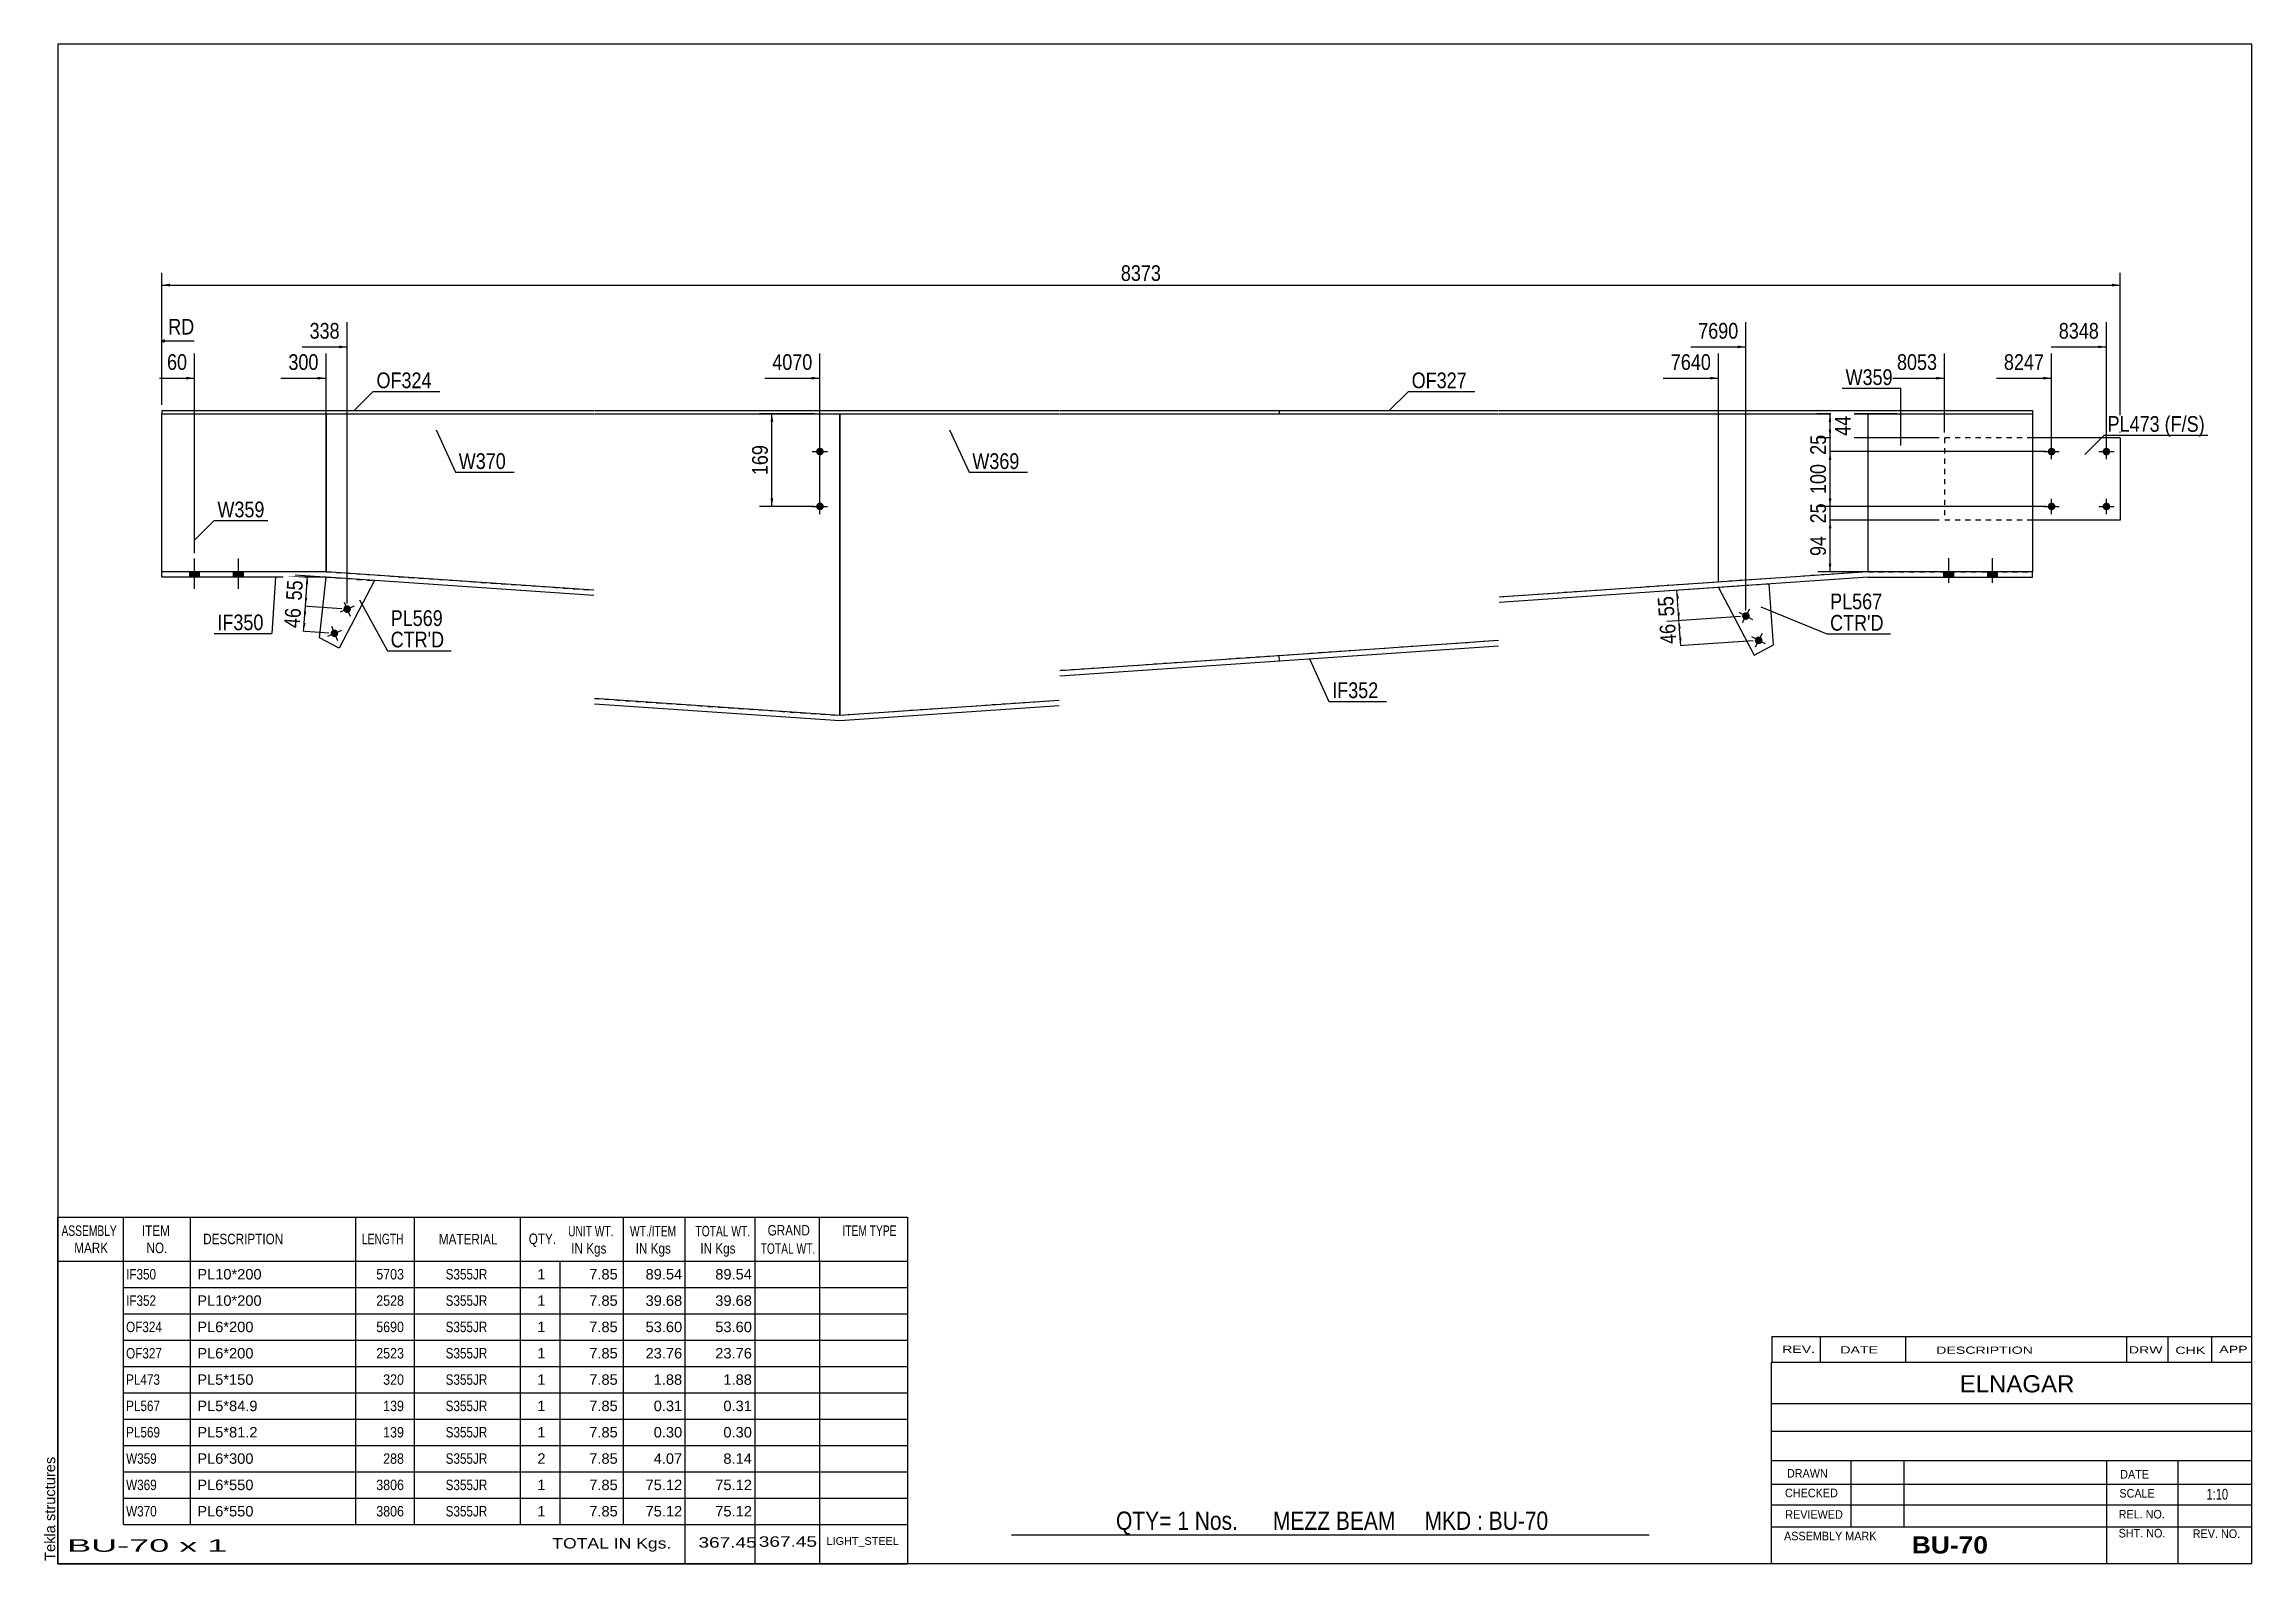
# Model space of a CAD drawing. Header units: millimetres. Extents: x -21 to 381, y -195 to 82.
import ezdxf

# ---------------------------------------------------------------- set-up
doc = ezdxf.new("R2010")
doc.units = ezdxf.units.MM
doc.linetypes.add('DXK_LINE_DOT1', pattern=[1.8814, 0.9407, -0.9407])
doc.styles.add('Arial', font='ARIAL.TTF', dxfattribs={"height": 0.2})
doc.styles.add('Arial Bold', font='ARIALBD.TTF', dxfattribs={"height": 0.2})
doc.styles.add('Arial Narrow', font='ARIALN.TTF', dxfattribs={"height": 0.2})

# ---------------------------------------------------------------- blocks, each defined once
blk = doc.blocks.new('Unknown-629103080-1211')
at = {"color": 5, "linetype": 'Continuous'}
for p, q in [((381.08, 81.78), (-18.92, 81.78)), ((-18.92, 81.78), (-18.92, -195.22)), ((381.08, -195.22), (381.08, 81.78)), ((-18.92, -195.22), (381.08, -195.22))]:
    blk.add_line(p, q, dxfattribs=at)
at = {"color": 174, "linetype": 'Continuous', "style": 'Arial'}
blk.add_text('Tekla structures', height=1.9102, rotation=90, dxfattribs=at).set_placement((-19.42, -194.72))
blk = doc.blocks.new('Part-629103080-1279 - 1232')
at = {"color": 2, "linetype": 'Continuous'}
for p, q in [((0, 15), (0, 14.4)), ((0, 15), (78.81, 15)), ((0, 14.4), (78.81, 14.4)), ((78.91, 15), (163.64, 15)), ((78.91, 14.4), (163.64, 14.4)), ((163.74, 15), (203.74, 15)), ((163.74, 14.4), (203.74, 14.4)), ((203.74, 15), (203.74, 14.4))]:
    blk.add_line(p, q, dxfattribs=at)
blk = doc.blocks.new('Part-629103080-1257 - 1232')
at = {"color": 7, "linetype": 'DXK_LINE_DOT1'}
for p, q in [((325.07, 10), (325.07, -5)), ((341.07, 10), (325.07, 10)), ((341.07, -5), (325.07, -5))]:
    blk.add_line(p, q, dxfattribs=at)
at = {"color": 2, "linetype": 'Continuous'}
for p, q in [((357.07, 10), (341.07, 10)), ((357.07, 10), (357.07, -5)), ((357.07, -5), (341.07, -5))]:
    blk.add_line(p, q, dxfattribs=at)
blk = doc.blocks.new('Bolt-629103080-1429 - 1232')
at = {"linetype": 'Continuous'}
for points in [[(119.31, 7.51, -1), (120.71, 7.51, -1)], [(119.31, -2.49, -1), (120.71, -2.49, -1)]]:
    blk.add_hatch(color=3, dxfattribs=at).paths.add_polyline_path(points)
at = {"color": 3, "linetype": 'Continuous'}
for p, q in [((120.01, 6.11), (120.01, 8.91)), ((118.61, 7.51), (121.41, 7.51)), ((118.61, -2.49), (121.41, -2.49)), ((120.01, -3.89), (120.01, -1.09))]:
    blk.add_line(p, q, dxfattribs=at)
blk = doc.blocks.new('Part-629103080-1301 - 1232')
at = {"color": 2, "linetype": 'Continuous'}
for p, q in [((203.74, 15), (203.74, 14.4)), ((203.74, 15), (243.74, 15)), ((203.74, 14.4), (243.74, 14.4)), ((243.84, 15), (341.07, 15)), ((243.84, 14.4), (341.07, 14.4)), ((341.07, 15), (341.07, 14.4))]:
    blk.add_line(p, q, dxfattribs=at)
blk = doc.blocks.new('Bolt-629103080-1762 - 1232')
at = {"linetype": 'Continuous'}
blk.add_hatch(color=3, dxfattribs=at).paths.add_polyline_path([(34.46, -20.94, -1), (33.17, -21.49, -1)])
at = {"color": 3, "linetype": 'Continuous'}
for p, q in [((33.27, -19.92), (34.37, -22.5)), ((35.1, -20.66), (32.53, -21.76))]:
    blk.add_line(p, q, dxfattribs=at)
blk = doc.blocks.new('Part-629103080-1323 - 1232')
at = {"color": 2, "linetype": 'Continuous'}
for p, q in [((30, -14.4), (30, 14.4)), ((123.64, 14.4), (123.64, -40.6))]:
    blk.add_line(p, q, dxfattribs=at)
at = {"color": 7, "linetype": 'DXK_LINE_DOT1'}
for p, q in [((30, 14.4), (78.81, 14.4)), ((78.91, 14.4), (123.64, 14.4)), ((30, -14.4), (78.81, -17.76)), ((78.91, -37.52), (123.64, -40.6))]:
    blk.add_line(p, q, dxfattribs=at)
blk = doc.blocks.new('Part-629103080-1345 - 1232')
at = {"color": 2, "linetype": 'Continuous'}
for p, q in [((123.64, -40.6), (123.64, 14.4)), ((311.07, 14.4), (311.07, -14.4))]:
    blk.add_line(p, q, dxfattribs=at)
at = {"color": 7, "linetype": 'DXK_LINE_DOT1'}
for p, q in [((123.64, 14.4), (163.64, 14.4)), ((163.74, 14.4), (243.74, 14.4)), ((243.84, 14.4), (311.07, 14.4)), ((311.07, -14.4), (243.84, -19.03)), ((243.74, -26.95), (163.74, -32.45)), ((163.64, -37.85), (123.64, -40.6))]:
    blk.add_line(p, q, dxfattribs=at)
blk = doc.blocks.new('Part-629103080-1427 - 1232')
at = {"color": 2, "linetype": 'Continuous'}
for p, q in [((0, -14.4), (0, 14.4)), ((30, 14.4), (30, -14.4))]:
    blk.add_line(p, q, dxfattribs=at)
at = {"color": 7, "linetype": 'DXK_LINE_DOT1'}
for p, q in [((0, 14.4), (30, 14.4)), ((30, -14.4), (0, -14.4))]:
    blk.add_line(p, q, dxfattribs=at)
blk = doc.blocks.new('Bolt-629103080-1431 - 1232')
at = {"linetype": 'Continuous'}
for points in [[(324.92, -15.4), (326.72, -15.4), (326.72, -14.4), (324.92, -14.4)], [(324.92, -15.4), (326.72, -15.4), (326.72, -14.4), (324.92, -14.4)], [(332.92, -15.4), (334.72, -15.4), (334.72, -14.4), (332.92, -14.4)], [(332.92, -15.4), (334.72, -15.4), (334.72, -14.4), (332.92, -14.4)]]:
    blk.add_hatch(color=3, dxfattribs=at).paths.add_polyline_path(points)
at = {"color": 3, "linetype": 'Continuous'}
for p, q in [((325.82, -16.4), (325.82, -11.9)), ((325.82, -16.4), (325.82, -11.9)), ((333.82, -16.4), (333.82, -11.9)), ((333.82, -16.4), (333.82, -11.9)), ((324.92, -15.4), (324.92, -14.4)), ((324.92, -15.4), (324.92, -14.4)), ((326.72, -15.4), (326.72, -14.4)), ((326.72, -15.4), (326.72, -14.4)), ((332.92, -15.4), (332.92, -14.4)), ((332.92, -15.4), (332.92, -14.4)), ((334.72, -15.4), (334.72, -14.4)), ((334.72, -15.4), (334.72, -14.4))]:
    blk.add_line(p, q, dxfattribs=at)
blk = doc.blocks.new('Part-629103080-1367 - 1232')
at = {"color": 2, "linetype": 'Continuous'}
for p, q in [((30, -14.4), (0, -14.4)), ((0, -15.4), (0, -14.4)), ((29.97, -15.4), (0, -15.4)), ((78.81, -18.76), (29.97, -15.4)), ((78.81, -17.76), (30, -14.4)), ((203.74, -29.7), (163.74, -32.45)), ((203.8, -30.7), (163.74, -33.45)), ((203.8, -30.7), (203.74, -29.7)), ((123.64, -40.6), (78.91, -37.52)), ((123.64, -41.6), (78.91, -38.52)), ((163.64, -37.85), (123.64, -40.6)), ((163.64, -38.85), (123.64, -41.6))]:
    blk.add_line(p, q, dxfattribs=at)
blk = doc.blocks.new('Part-629103080-1389 - 1232')
at = {"color": 2, "linetype": 'Continuous'}
for p, q in [((311.07, -14.4), (243.84, -19.03)), ((311.11, -15.4), (243.84, -20.03)), ((341.07, -14.4), (311.07, -14.4)), ((311.11, -15.4), (341.07, -15.4)), ((341.07, -15.4), (341.07, -14.4)), ((243.74, -26.95), (203.74, -29.7)), ((243.74, -27.95), (203.8, -30.7)), ((203.8, -30.7), (203.74, -29.7))]:
    blk.add_line(p, q, dxfattribs=at)
blk = doc.blocks.new('Part-629103080-1411 - 1232')
at = {"color": 2, "linetype": 'Continuous'}
for p, q in [((311.07, 14.4), (311.07, -14.4)), ((341.07, 14.4), (341.07, -14.4))]:
    blk.add_line(p, q, dxfattribs=at)
at = {"color": 7, "linetype": 'DXK_LINE_DOT1'}
for p, q in [((311.07, 14.4), (341.07, 14.4)), ((311.07, -14.4), (341.07, -14.4))]:
    blk.add_line(p, q, dxfattribs=at)
blk = doc.blocks.new('Bolt-629103080-1428 - 1232')
at = {"linetype": 'Continuous'}
for points in [[(343.87, 7.5, -1), (345.27, 7.5, -1)], [(353.87, 7.5, -1), (355.27, 7.5, -1)], [(343.87, -2.5, -1), (345.27, -2.5, -1)], [(353.87, -2.5, -1), (355.27, -2.5, -1)]]:
    blk.add_hatch(color=3, dxfattribs=at).paths.add_polyline_path(points)
at = {"color": 3, "linetype": 'Continuous'}
for p, q in [((344.57, 6.1), (344.57, 8.9)), ((354.57, 6.1), (354.57, 8.9)), ((343.17, 7.5), (345.97, 7.5)), ((353.17, 7.5), (355.97, 7.5)), ((343.17, -2.5), (345.97, -2.5)), ((344.57, -3.9), (344.57, -1.1)), ((353.17, -2.5), (355.97, -2.5)), ((354.57, -3.9), (354.57, -1.1))]:
    blk.add_line(p, q, dxfattribs=at)
blk = doc.blocks.new('Bolt-629103080-1430 - 1232')
at = {"linetype": 'Continuous'}
for points in [[(5.1, -15.4), (6.9, -15.4), (6.9, -14.4), (5.1, -14.4)], [(5.1, -15.4), (6.9, -15.4), (6.9, -14.4), (5.1, -14.4)], [(13.1, -15.4), (14.9, -15.4), (14.9, -14.4), (13.1, -14.4)], [(13.1, -15.4), (14.9, -15.4), (14.9, -14.4), (13.1, -14.4)]]:
    blk.add_hatch(color=3, dxfattribs=at).paths.add_polyline_path(points)
at = {"color": 3, "linetype": 'Continuous'}
for p, q in [((6, -17.5), (6, -12)), ((6, -17.5), (6, -12)), ((14, -17.5), (14, -12)), ((14, -17.5), (14, -12)), ((5.1, -15.4), (5.1, -14.4)), ((5.1, -15.4), (5.1, -14.4)), ((6.9, -15.4), (6.9, -14.4)), ((6.9, -15.4), (6.9, -14.4)), ((13.1, -15.4), (13.1, -14.4)), ((13.1, -15.4), (13.1, -14.4)), ((14.9, -15.4), (14.9, -14.4)), ((14.9, -15.4), (14.9, -14.4))]:
    blk.add_line(p, q, dxfattribs=at)
blk = doc.blocks.new('Part-629103080-1591 - 1232')
at = {"color": 7, "linetype": 'DXK_LINE_DOT1'}
blk.add_line((293.1, -16.64), (283.84, -17.28), dxfattribs=at)
at = {"color": 2, "linetype": 'Continuous'}
for p, q in [((283.84, -17.28), (290.32, -29.6)), ((293.86, -27.74), (293.1, -16.64)), ((290.32, -29.6), (293.86, -27.74))]:
    blk.add_line(p, q, dxfattribs=at)
blk = doc.blocks.new('Bolt-629103080-1592 - 1232')
at = {"linetype": 'Continuous'}
blk.add_hatch(color=3, dxfattribs=at).paths.add_polyline_path([(289.45, -22.81, -1), (288.21, -22.15, -1)])
at = {"color": 3, "linetype": 'Continuous'}
for p, q in [((290.07, -23.14), (287.6, -21.82)), ((289.49, -21.24), (288.17, -23.71))]:
    blk.add_line(p, q, dxfattribs=at)
blk = doc.blocks.new('Bolt-629103080-1593 - 1232')
at = {"linetype": 'Continuous'}
blk.add_hatch(color=3, dxfattribs=at).paths.add_polyline_path([(291.79, -27.22, -1), (290.53, -26.59, -1)])
at = {"color": 3, "linetype": 'Continuous'}
for p, q in [((292.41, -27.53), (289.91, -26.28)), ((291.79, -25.65), (290.53, -28.16))]:
    blk.add_line(p, q, dxfattribs=at)
blk = doc.blocks.new('Part-629103080-1761 - 1232')
at = {"color": 2, "linetype": 'Continuous'}
for p, q in [((28.79, -26.47), (29.96, -15.4)), ((38.81, -16.01), (32.33, -28.34)), ((32.33, -28.34), (28.79, -26.47))]:
    blk.add_line(p, q, dxfattribs=at)
at = {"color": 7, "linetype": 'DXK_LINE_DOT1'}
blk.add_line((29.96, -15.4), (38.81, -16.01), dxfattribs=at)
blk = doc.blocks.new('Bolt-629103080-1763 - 1232')
at = {"linetype": 'Continuous'}
blk.add_hatch(color=3, dxfattribs=at).paths.add_polyline_path([(32.13, -25.36, -1), (30.85, -25.91, -1)])
at = {"color": 3, "linetype": 'Continuous'}
for p, q in [((32.78, -25.09), (30.2, -26.19)), ((30.94, -24.35), (32.04, -26.92))]:
    blk.add_line(p, q, dxfattribs=at)
blk = doc.blocks.new('StraightDimension-629103080-1507 - 1232')
at = {"linetype": 'Continuous'}
for points in [[(1.5, 37.61), (0, 37.86), (1.5, 38.11)], [(355.57, 38.11), (357.07, 37.86), (355.57, 37.61)]]:
    blk.add_hatch(color=7, dxfattribs=at).paths.add_polyline_path(points)
at = {"color": 7, "linetype": 'Continuous'}
for p, q in [((0, 16), (0, 40.11)), ((0, 37.86), (357.07, 37.86)), ((357.07, 11), (357.07, 40.11))]:
    blk.add_line(p, q, dxfattribs=at)
at = {"color": 0}
blk.add_wipeout([(182.79, 38.01), (182.79, 42.21), (174.28, 42.21), (174.28, 38.01)], dxfattribs=at)
at = {"color": 3, "style": 'Arial Narrow'}
blk.add_text('8373', height=2.863, dxfattribs=at).set_placement((174.88, 38.61))
blk = doc.blocks.new('StraightDimension-629103080-2250 - 1232')
at = {"linetype": 'Continuous'}
blk.add_hatch(color=7, dxfattribs=at).paths.add_polyline_path([(28.46, 21.14), (29.96, 20.89), (28.46, 20.64)])
at = {"color": 7, "linetype": 'Continuous'}
for p, q in [((29.96, -14.4), (29.96, 25.39)), ((21.72, 20.89), (29.96, 20.89))]:
    blk.add_line(p, q, dxfattribs=at)
at = {"color": 0}
blk.add_wipeout([(29.18, 21.79), (29.18, 25.99), (22.5, 25.99), (22.5, 21.79)], dxfattribs=at)
at = {"color": 3, "style": 'Arial Narrow'}
blk.add_text('300', height=2.863, dxfattribs=at).set_placement((23.1, 22.39))
blk = doc.blocks.new('StraightDimension-629103080-2244 - 1232')
at = {"linetype": 'Continuous'}
blk.add_hatch(color=7, dxfattribs=at).paths.add_polyline_path([(343.07, 21.14), (344.57, 20.89), (343.07, 20.64)])
at = {"color": 7, "linetype": 'Continuous'}
for p, q in [((344.57, 8.5), (344.57, 25.39)), ((334.51, 20.89), (344.57, 20.89))]:
    blk.add_line(p, q, dxfattribs=at)
at = {"color": 0}
blk.add_wipeout([(343.8, 21.79), (343.8, 25.99), (335.28, 25.99), (335.28, 21.79)], dxfattribs=at)
at = {"color": 3, "style": 'Arial Narrow'}
blk.add_text('8247', height=2.863, dxfattribs=at).set_placement((335.88, 22.39))
blk = doc.blocks.new('StraightDimension-629103080-2474 - 1232')
at = {"linetype": 'Continuous'}
for points in [[(276.49, -24.83), (276.63, -23.32), (276.98, -24.8)], [(277.09, -26.37), (276.95, -27.88), (276.59, -26.4)]]:
    blk.add_hatch(color=7, dxfattribs=at).paths.add_polyline_path(points)
at = {"color": 7, "linetype": 'Continuous'}
for p, q in [((287.83, -22.55), (274.39, -23.47)), ((276.95, -27.88), (276.63, -23.32)), ((290.16, -26.97), (274.7, -28.04))]:
    blk.add_line(p, q, dxfattribs=at)
at = {"color": 0}
blk.add_wipeout([(276.47, -23.19), (272.28, -23.48), (272.62, -28.32), (276.81, -28.03)], dxfattribs=at)
at = {"color": 3, "style": 'Arial Narrow'}
blk.add_text('46', height=2.863, rotation=93.9364, dxfattribs=at).set_placement((276.17, -27.48))
blk = doc.blocks.new('StraightDimension-629103080-1518 - 1232')
at = {"linetype": 'Continuous'}
for points in [[(303.93, -6.5), (304.18, -5), (304.43, -6.5)], [(304.43, -12.9), (304.18, -14.4), (303.93, -12.9)]]:
    blk.add_hatch(color=7, dxfattribs=at).paths.add_polyline_path(points)
at = {"color": 7, "linetype": 'Continuous'}
for p, q in [((324.07, -5), (301.93, -5)), ((304.18, -14.4), (304.18, -5)), ((316.48, -14.4), (301.93, -14.4))]:
    blk.add_line(p, q, dxfattribs=at)
at = {"color": 0}
blk.add_wipeout([(304.03, -7.27), (299.83, -7.27), (299.83, -12.13), (304.03, -12.13)], dxfattribs=at)
at = {"color": 3, "style": 'Arial Narrow'}
blk.add_text('94', height=2.863, rotation=90.0002, dxfattribs=at).set_placement((303.43, -11.53))
blk = doc.blocks.new('StraightDimension-629103080-2091 - 1232')
at = {"linetype": 'Continuous'}
for points in [[(26.21, -16.65), (26.57, -15.17), (26.71, -16.68)], [(26.54, -19.21), (26.19, -20.69), (26.04, -19.17)]]:
    blk.add_hatch(color=7, dxfattribs=at).paths.add_polyline_path(points)
at = {"color": 7, "linetype": 'Continuous'}
for p, q in [((33.2, -15.62), (24.32, -15.01)), ((26.19, -20.69), (26.57, -15.17)), ((32.82, -21.14), (23.94, -20.53))]:
    blk.add_line(p, q, dxfattribs=at)
at = {"color": 0}
blk.add_wipeout([(26.39, -15.49), (22.2, -15.21), (21.87, -20.05), (26.06, -20.34)], dxfattribs=at)
at = {"color": 3, "style": 'Arial Narrow'}
blk.add_text('55', height=2.863, rotation=86.064, dxfattribs=at).set_placement((25.5, -19.7))
blk = doc.blocks.new('StraightDimension-629103080-1528 - 1232')
at = {"linetype": 'Continuous'}
for points in [[(304.43, -1), (304.18, -2.5), (303.93, -1)], [(303.93, -6.5), (304.18, -5), (304.43, -6.5)]]:
    blk.add_hatch(color=7, dxfattribs=at).paths.add_polyline_path(points)
at = {"color": 7, "linetype": 'Continuous'}
for p, q in [((343.57, -2.5), (301.93, -2.5)), ((304.18, -5), (304.18, -2.5)), ((324.07, -5), (301.93, -5))]:
    blk.add_line(p, q, dxfattribs=at)
at = {"color": 0}
blk.add_wipeout([(304.03, -1.32), (299.83, -1.32), (299.83, -6.18), (304.03, -6.18)], dxfattribs=at)
at = {"color": 3, "style": 'Arial Narrow'}
blk.add_text('25', height=2.863, rotation=90.0002, dxfattribs=at).set_placement((303.43, -5.58))
blk = doc.blocks.new('StraightDimension-629103080-2092 - 1232')
at = {"linetype": 'Continuous'}
for points in [[(26.22, -23.77), (25.87, -25.25), (25.72, -23.74)], [(25.83, -22.17), (26.19, -20.69), (26.33, -22.2)]]:
    blk.add_hatch(color=7, dxfattribs=at).paths.add_polyline_path(points)
at = {"color": 7, "linetype": 'Continuous'}
for p, q in [((32.82, -21.14), (23.94, -20.53)), ((25.87, -25.25), (26.19, -20.69)), ((30.49, -25.57), (23.63, -25.1))]:
    blk.add_line(p, q, dxfattribs=at)
at = {"color": 0}
blk.add_wipeout([(26.05, -20.53), (21.86, -20.25), (21.52, -25.09), (25.71, -25.38)], dxfattribs=at)
at = {"color": 3, "style": 'Arial Narrow'}
blk.add_text('46', height=2.863, rotation=86.064, dxfattribs=at).set_placement((25.15, -24.74))
blk = doc.blocks.new('StraightDimension-629103080-1538 - 1232')
at = {"linetype": 'Continuous'}
for points in [[(303.93, 6), (304.18, 7.5), (304.43, 6)], [(304.43, -1), (304.18, -2.5), (303.93, -1)]]:
    blk.add_hatch(color=7, dxfattribs=at).paths.add_polyline_path(points)
at = {"color": 7, "linetype": 'Continuous'}
for p, q in [((343.57, 7.5), (301.93, 7.5)), ((304.18, -2.5), (304.18, 7.5)), ((343.57, -2.5), (301.93, -2.5))]:
    blk.add_line(p, q, dxfattribs=at)
at = {"color": 0}
blk.add_wipeout([(304.03, 5.84), (299.83, 5.84), (299.83, -0.84), (304.03, -0.84)], dxfattribs=at)
at = {"color": 3, "style": 'Arial Narrow'}
blk.add_text('100', height=2.863, rotation=90.0002, dxfattribs=at).set_placement((303.43, -0.24))
blk = doc.blocks.new('StraightDimension-629103080-2473 - 1232')
at = {"linetype": 'Continuous'}
for points in [[(276.11, -19.31), (276.25, -17.8), (276.61, -19.28)], [(276.78, -21.8), (276.63, -23.32), (276.28, -21.84)]]:
    blk.add_hatch(color=7, dxfattribs=at).paths.add_polyline_path(points)
at = {"color": 7, "linetype": 'Continuous'}
for p, q in [((287.46, -17.03), (274.01, -17.95)), ((276.63, -23.32), (276.25, -17.8)), ((287.83, -22.55), (274.39, -23.47))]:
    blk.add_line(p, q, dxfattribs=at)
at = {"color": 0}
blk.add_wipeout([(276.13, -18.15), (271.94, -18.43), (272.27, -23.28), (276.46, -22.99)], dxfattribs=at)
at = {"color": 3, "style": 'Arial Narrow'}
blk.add_text('55', height=2.863, rotation=93.9364, dxfattribs=at).set_placement((275.82, -22.43))
blk = doc.blocks.new('StraightDimension-629103080-1548 - 1232')
at = {"linetype": 'Continuous'}
for points in [[(304.43, 11.5), (304.18, 10), (303.93, 11.5)], [(303.93, 6), (304.18, 7.5), (304.43, 6)]]:
    blk.add_hatch(color=7, dxfattribs=at).paths.add_polyline_path(points)
at = {"color": 7, "linetype": 'Continuous'}
for p, q in [((324.07, 10), (301.93, 10)), ((304.18, 7.5), (304.18, 10)), ((343.57, 7.5), (301.93, 7.5))]:
    blk.add_line(p, q, dxfattribs=at)
at = {"color": 0}
blk.add_wipeout([(304.03, 11.18), (299.83, 11.18), (299.83, 6.32), (304.03, 6.32)], dxfattribs=at)
at = {"color": 3, "style": 'Arial Narrow'}
blk.add_text('25', height=2.863, rotation=90.0002, dxfattribs=at).set_placement((303.43, 6.92))
blk = doc.blocks.new('StraightDimension-629103080-1558 - 1232')
at = {"linetype": 'Continuous'}
for points in [[(303.93, 12.9), (304.18, 14.4), (304.43, 12.9)], [(304.43, 11.5), (304.18, 10), (303.93, 11.5)]]:
    blk.add_hatch(color=7, dxfattribs=at).paths.add_polyline_path(points)
at = {"color": 7, "linetype": 'Continuous'}
for p, q in [((316.35, 14.4), (301.78, 14.4)), ((304.18, 10), (304.18, 14.4)), ((324.07, 10), (301.78, 10))]:
    blk.add_line(p, q, dxfattribs=at)
at = {"color": 0}
blk.add_wipeout([(308.53, 14.63), (304.33, 14.63), (304.33, 9.77), (308.53, 9.77)], dxfattribs=at)
at = {"color": 3, "style": 'Arial Narrow'}
blk.add_text('44', height=2.863, rotation=90.0002, dxfattribs=at).set_placement((307.93, 10.37))
blk = doc.blocks.new('StraightDimension-629103080-1572 - 1232')
at = {"linetype": 'Continuous'}
for points in [[(111, 12.9), (111.25, 14.4), (111.5, 12.9)], [(111.5, -0.99), (111.25, -2.49), (111, -0.99)]]:
    blk.add_hatch(color=7, dxfattribs=at).paths.add_polyline_path(points)
at = {"color": 7, "linetype": 'Continuous'}
for p, q in [((119.01, 14.4), (109, 14.4)), ((111.25, -2.49), (111.25, 14.4)), ((119.01, -2.49), (109, -2.49))]:
    blk.add_line(p, q, dxfattribs=at)
at = {"color": 0}
blk.add_wipeout([(111.1, 9.3), (106.9, 9.3), (106.9, 2.61), (111.1, 2.61)], dxfattribs=at)
at = {"color": 3, "style": 'Arial Narrow'}
blk.add_text('169', height=2.863, rotation=90.0002, dxfattribs=at).set_placement((110.5, 3.21))
blk = doc.blocks.new('StraightDimension-629103080-2243 - 1232')
at = {"linetype": 'Continuous'}
blk.add_hatch(color=7, dxfattribs=at).paths.add_polyline_path([(353.07, 26.84), (354.57, 26.59), (353.07, 26.34)])
at = {"color": 7, "linetype": 'Continuous'}
for p, q in [((354.57, 8.5), (354.57, 31.09)), ((344.51, 26.59), (354.57, 26.59))]:
    blk.add_line(p, q, dxfattribs=at)
at = {"color": 0}
blk.add_wipeout([(353.8, 27.49), (353.8, 31.69), (345.28, 31.69), (345.28, 27.49)], dxfattribs=at)
at = {"color": 3, "style": 'Arial Narrow'}
blk.add_text('8348', height=2.863, dxfattribs=at).set_placement((345.88, 28.09))
blk = doc.blocks.new('StraightDimension-629103080-2245 - 1232')
at = {"linetype": 'Continuous'}
blk.add_hatch(color=7, dxfattribs=at).paths.add_polyline_path([(323.57, 21.14), (325.07, 20.89), (323.57, 20.64)])
at = {"color": 7, "linetype": 'Continuous'}
for p, q in [((325.07, 11), (325.07, 25.39)), ((315.01, 20.89), (325.07, 20.89))]:
    blk.add_line(p, q, dxfattribs=at)
at = {"color": 0}
blk.add_wipeout([(324.3, 21.79), (324.3, 25.99), (315.78, 25.99), (315.78, 21.79)], dxfattribs=at)
at = {"color": 3, "style": 'Arial Narrow'}
blk.add_text('8053', height=2.863, dxfattribs=at).set_placement((316.38, 22.39))
blk = doc.blocks.new('StraightDimension-629103080-2246 - 1232')
at = {"linetype": 'Continuous'}
blk.add_hatch(color=7, dxfattribs=at).paths.add_polyline_path([(287.33, 26.84), (288.83, 26.59), (287.33, 26.34)])
at = {"color": 7, "linetype": 'Continuous'}
for p, q in [((288.83, -21.48), (288.83, 31.09)), ((278.77, 26.59), (288.83, 26.59))]:
    blk.add_line(p, q, dxfattribs=at)
at = {"color": 0}
blk.add_wipeout([(288.06, 27.49), (288.06, 31.69), (279.54, 31.69), (279.54, 27.49)], dxfattribs=at)
at = {"color": 3, "style": 'Arial Narrow'}
blk.add_text('7690', height=2.863, dxfattribs=at).set_placement((280.14, 28.09))
blk = doc.blocks.new('StraightDimension-629103080-2247 - 1232')
at = {"linetype": 'Continuous'}
blk.add_hatch(color=7, dxfattribs=at).paths.add_polyline_path([(282.34, 21.14), (283.84, 20.89), (282.34, 20.64)])
at = {"color": 7, "linetype": 'Continuous'}
for p, q in [((283.84, -16.28), (283.84, 25.39)), ((273.77, 20.89), (283.84, 20.89))]:
    blk.add_line(p, q, dxfattribs=at)
at = {"color": 0}
blk.add_wipeout([(283.06, 21.79), (283.06, 25.99), (274.55, 25.99), (274.55, 21.79)], dxfattribs=at)
at = {"color": 3, "style": 'Arial Narrow'}
blk.add_text('7640', height=2.863, dxfattribs=at).set_placement((275.15, 22.39))
blk = doc.blocks.new('StraightDimension-629103080-2248 - 1232')
at = {"linetype": 'Continuous'}
blk.add_hatch(color=7, dxfattribs=at).paths.add_polyline_path([(118.51, 21.14), (120.01, 20.89), (118.51, 20.64)])
at = {"color": 7, "linetype": 'Continuous'}
for p, q in [((120.01, -1.49), (120.01, 25.39)), ((109.95, 20.89), (120.01, 20.89))]:
    blk.add_line(p, q, dxfattribs=at)
at = {"color": 0}
blk.add_wipeout([(119.24, 21.79), (119.24, 25.99), (110.72, 25.99), (110.72, 21.79)], dxfattribs=at)
at = {"color": 3, "style": 'Arial Narrow'}
blk.add_text('4070', height=2.863, dxfattribs=at).set_placement((111.32, 22.39))
blk = doc.blocks.new('StraightDimension-629103080-2249 - 1232')
at = {"linetype": 'Continuous'}
blk.add_hatch(color=7, dxfattribs=at).paths.add_polyline_path([(32.32, 26.84), (33.82, 26.59), (32.32, 26.34)])
at = {"color": 7, "linetype": 'Continuous'}
for p, q in [((33.82, -20.21), (33.82, 31.09)), ((25.58, 26.59), (33.82, 26.59))]:
    blk.add_line(p, q, dxfattribs=at)
at = {"color": 0}
blk.add_wipeout([(33.04, 27.49), (33.04, 31.69), (26.36, 31.69), (26.36, 27.49)], dxfattribs=at)
at = {"color": 3, "style": 'Arial Narrow'}
blk.add_text('338', height=2.863, dxfattribs=at).set_placement((26.96, 28.09))
blk = doc.blocks.new('StraightDimension-629103080-2251 - 1232')
at = {"linetype": 'Continuous'}
blk.add_hatch(color=7, dxfattribs=at).paths.add_polyline_path([(4.5, 21.14), (6, 20.89), (4.5, 20.64)])
at = {"color": 7, "linetype": 'Continuous'}
for p, q in [((6, -11), (6, 25.39)), ((-0.41, 20.89), (6, 20.89))]:
    blk.add_line(p, q, dxfattribs=at)
at = {"color": 0, "linetype": 'Continuous'}
blk.add_wipeout([(6.53, 28.24), (6.53, 32.44), (0.59, 32.44), (0.59, 28.24)], dxfattribs=at)
at = {"color": 3, "linetype": 'Continuous', "style": 'Arial Narrow'}
blk.add_text('RD', height=2.863, dxfattribs=at).set_placement((1.19, 28.84))
at = {"color": 0}
blk.add_wipeout([(5.22, 21.79), (5.22, 25.99), (0.37, 25.99), (0.37, 21.79)], dxfattribs=at)
at = {"color": 7, "linetype": 'Continuous'}
for p, q in [((0, 16), (0, 32.14)), ((0.5, 27.89), (0, 27.64)), ((0.5, 27.39), (0, 27.64)), ((5.93, 27.64), (0, 27.64))]:
    blk.add_line(p, q, dxfattribs=at)
at = {"color": 3, "style": 'Arial Narrow'}
blk.add_text('60', height=2.863, dxfattribs=at).set_placement((0.97, 22.39))
blk = doc.blocks.new('CBS_BOM-629103080-2602')
at = {"color": 7, "linetype": 'Continuous'}
for p, q in [((-18.95, -140.06), (-18.95, -132.06)), ((-18.95, -132.06), (135.97, -132.06)), ((-6.95, -140.06), (-6.95, -132.06)), ((5.24, -140.06), (5.24, -132.06)), ((35.4, -140.06), (35.4, -132.06)), ((46.08, -140.06), (46.08, -132.06)), ((65.4, -140.06), (65.4, -132.06)), ((84.2, -140.06), (84.2, -132.06)), ((95.41, -140.06), (95.41, -132.06)), ((108.2, -140.06), (108.2, -132.06)), ((119.95, -140.06), (119.95, -132.06)), ((135.97, -132.06), (135.97, -140.05)), ((-18.95, -140.06), (135.97, -140.06)), ((-18.95, -144.86), (-18.95, -140.06)), ((-6.95, -144.86), (-6.95, -140.06)), ((5.24, -144.86), (5.24, -140.06)), ((35.4, -144.86), (35.4, -140.06)), ((46.08, -144.86), (46.08, -140.06)), ((65.4, -144.86), (65.4, -140.06)), ((72.66, -144.86), (72.66, -140.06)), ((84.2, -144.86), (84.2, -140.06)), ((95.41, -144.86), (95.41, -140.06)), ((108.2, -144.86), (108.2, -140.06)), ((119.97, -144.86), (119.97, -140.06)), ((135.97, -140.06), (135.97, -144.86)), ((-18.95, -149.66), (-18.95, -144.86)), ((-6.95, -144.86), (135.97, -144.86)), ((-6.95, -149.66), (-6.95, -144.86)), ((5.24, -149.66), (5.24, -144.86)), ((35.4, -149.66), (35.4, -144.86)), ((46.08, -149.66), (46.08, -144.86)), ((65.4, -149.66), (65.4, -144.86)), ((72.66, -149.66), (72.66, -144.86)), ((84.2, -149.66), (84.2, -144.86)), ((95.41, -149.66), (95.41, -144.86)), ((108.2, -149.66), (108.2, -144.86)), ((119.97, -149.66), (119.97, -144.86)), ((135.97, -144.86), (135.97, -149.66)), ((-18.95, -154.46), (-18.95, -149.66)), ((-6.95, -149.66), (135.97, -149.66)), ((-6.95, -154.46), (-6.95, -149.66)), ((5.24, -154.46), (5.24, -149.66)), ((35.4, -154.46), (35.4, -149.66)), ((46.08, -154.46), (46.08, -149.66)), ((65.4, -154.46), (65.4, -149.66)), ((72.66, -154.46), (72.66, -149.66)), ((84.2, -154.46), (84.2, -149.66)), ((95.41, -154.46), (95.41, -149.66)), ((108.2, -154.46), (108.2, -149.66)), ((119.97, -154.46), (119.97, -149.66)), ((135.97, -149.66), (135.97, -154.46)), ((-18.95, -159.26), (-18.95, -154.46)), ((-6.95, -154.46), (135.97, -154.46)), ((-6.95, -159.26), (-6.95, -154.46)), ((5.24, -159.26), (5.24, -154.46)), ((35.4, -159.26), (35.4, -154.46)), ((46.08, -159.26), (46.08, -154.46)), ((65.4, -159.26), (65.4, -154.46)), ((72.66, -159.26), (72.66, -154.46)), ((84.2, -159.26), (84.2, -154.46)), ((95.41, -159.26), (95.41, -154.46)), ((108.2, -159.26), (108.2, -154.46)), ((119.97, -159.26), (119.97, -154.46)), ((135.97, -154.46), (135.97, -159.26)), ((-18.95, -164.06), (-18.95, -159.26)), ((-6.95, -159.26), (135.97, -159.26)), ((-6.95, -164.06), (-6.95, -159.26)), ((5.24, -164.06), (5.24, -159.26)), ((35.4, -164.06), (35.4, -159.26)), ((46.08, -164.06), (46.08, -159.26)), ((65.4, -164.06), (65.4, -159.26)), ((72.66, -164.06), (72.66, -159.26)), ((84.2, -164.06), (84.2, -159.26)), ((95.41, -164.06), (95.41, -159.26)), ((108.2, -164.06), (108.2, -159.26)), ((119.97, -164.06), (119.97, -159.26)), ((135.97, -159.26), (135.97, -164.06)), ((-18.95, -168.86), (-18.95, -164.06)), ((-6.95, -164.06), (135.97, -164.06)), ((-6.95, -168.86), (-6.95, -164.06)), ((5.24, -168.86), (5.24, -164.06)), ((35.4, -168.86), (35.4, -164.06)), ((46.08, -168.86), (46.08, -164.06)), ((65.4, -168.86), (65.4, -164.06)), ((72.66, -168.86), (72.66, -164.06)), ((84.2, -168.86), (84.2, -164.06)), ((95.41, -168.86), (95.41, -164.06)), ((108.2, -168.86), (108.2, -164.06)), ((119.97, -168.86), (119.97, -164.06)), ((135.97, -164.06), (135.97, -168.86)), ((-18.95, -173.66), (-18.95, -168.86)), ((-6.95, -168.86), (135.97, -168.86)), ((-6.95, -173.66), (-6.95, -168.86)), ((5.24, -173.66), (5.24, -168.86)), ((35.4, -173.66), (35.4, -168.86)), ((46.08, -173.66), (46.08, -168.86)), ((65.4, -173.66), (65.4, -168.86)), ((72.66, -173.66), (72.66, -168.86)), ((84.2, -173.66), (84.2, -168.86)), ((95.41, -173.66), (95.41, -168.86)), ((108.2, -173.66), (108.2, -168.86)), ((119.97, -173.66), (119.97, -168.86)), ((135.97, -168.86), (135.97, -173.66)), ((-18.95, -178.46), (-18.95, -173.66)), ((-6.95, -173.66), (135.97, -173.66)), ((-6.95, -178.46), (-6.95, -173.66)), ((5.24, -178.46), (5.24, -173.66)), ((35.4, -178.46), (35.4, -173.66)), ((46.08, -178.46), (46.08, -173.66)), ((65.4, -178.46), (65.4, -173.66)), ((72.66, -178.46), (72.66, -173.66)), ((84.2, -178.46), (84.2, -173.66)), ((95.41, -178.46), (95.41, -173.66)), ((108.2, -178.46), (108.2, -173.66)), ((119.97, -178.46), (119.97, -173.66)), ((135.97, -173.66), (135.97, -178.46)), ((-18.95, -183.26), (-18.95, -178.46)), ((-6.95, -178.46), (135.97, -178.46)), ((-6.95, -183.26), (-6.95, -178.46)), ((5.24, -183.26), (5.24, -178.46)), ((35.4, -183.26), (35.4, -178.46)), ((46.08, -183.26), (46.08, -178.46)), ((65.4, -183.26), (65.4, -178.46)), ((72.66, -183.26), (72.66, -178.46)), ((84.2, -183.26), (84.2, -178.46)), ((95.41, -183.26), (95.41, -178.46)), ((108.2, -183.26), (108.2, -178.46)), ((119.97, -183.26), (119.97, -178.46)), ((135.97, -178.46), (135.97, -183.26)), ((-18.95, -188.06), (-18.95, -183.26)), ((-6.95, -183.26), (135.97, -183.26)), ((-6.95, -188.06), (-6.95, -183.26)), ((5.24, -188.06), (5.24, -183.26)), ((35.4, -188.06), (35.4, -183.26)), ((46.08, -188.06), (46.08, -183.26)), ((65.4, -188.06), (65.4, -183.26)), ((72.66, -188.06), (72.66, -183.26)), ((84.2, -188.06), (84.2, -183.26)), ((95.41, -188.06), (95.41, -183.26)), ((108.2, -188.06), (108.2, -183.26)), ((119.97, -188.06), (119.97, -183.26)), ((135.97, -183.26), (135.97, -188.06)), ((-18.95, -195.26), (-18.95, -188.08)), ((-6.95, -188.06), (135.97, -188.06)), ((95.41, -195.26), (95.41, -188.08)), ((108.2, -195.26), (108.2, -188.08)), ((120.01, -195.26), (120.01, -188.08)), ((135.97, -188.06), (135.97, -195.26)), ((-18.95, -195.26), (135.97, -195.26))]:
    blk.add_line(p, q, dxfattribs=at)
at = {"color": 3, "linetype": 'Continuous', "style": 'Arial'}
for s, height, width, p in [('ASSEMBLY', 1.91, 0.7, (-18.27, -135.48)), ('MARK', 1.91, 0.8, (-15.95, -138.62)), ('ITEM', 1.91, 0.8, (-3.62, -135.48)), ('NO.', 1.91, 0.8, (-2.77, -138.62)), ('DESCRIPTION', 1.9102, 0.8, (7.56, -136.99)), ('LENGTH', 1.91, 0.7, (36.51, -136.99)), ('MATERIAL', 1.91, 0.8, (50.53, -137.03)), ('QTY.', 1.91, 0.8, (66.92, -136.96)), ('UNIT WT.', 1.91, 0.7, (74.09, -135.56)), ('IN Kgs', 1.91, 0.8, (74.67, -138.7)), ('WT./ITEM', 1.91, 0.7, (85.38, -135.56)), ('IN Kgs', 1.91, 0.8, (86.42, -138.7)), ('TOTAL WT.', 1.91, 0.7, (97.32, -135.56)), ('IN Kgs', 1.91, 0.8, (98.21, -138.7)), ('TOTAL WT.', 1.91, 0.7, (109.21, -138.74)), ('GRAND', 1.91, 0.8, (110.47, -135.4)), ('ITEM TYPE', 1.91, 0.7, (124.11, -135.48))]:
    blk.add_text(s, height=height, dxfattribs=dict(at, width=width)).set_placement(p)
at = {"color": 7, "linetype": 'Continuous', "style": 'Arial'}
for s, width, p in [('IF350', 0.8, (-6.49, -143.42)), ('5703', 0.85, (39.12, -143.42)), ('S355JR', 0.8, (51.77, -143.42)), ('IF352', 0.8, (-6.49, -148.22)), ('2528', 0.85, (39.12, -148.22)), ('S355JR', 0.8, (51.77, -148.22)), ('OF324', 0.8, (-6.49, -153.02)), ('5690', 0.85, (39.12, -153.02)), ('S355JR', 0.8, (51.77, -153.02)), ('OF327', 0.8, (-6.49, -157.82)), ('2523', 0.85, (39.12, -157.82)), ('S355JR', 0.8, (51.77, -157.82)), ('PL473', 0.8, (-6.49, -162.62)), ('320', 0.85, (40.38, -162.62)), ('S355JR', 0.8, (51.77, -162.62)), ('PL567', 0.8, (-6.49, -167.42)), ('139', 0.85, (40.38, -167.42)), ('S355JR', 0.8, (51.77, -167.42)), ('PL569', 0.8, (-6.49, -172.22)), ('139', 0.85, (40.38, -172.22)), ('S355JR', 0.8, (51.77, -172.22)), ('W359', 0.8, (-6.49, -177.02)), ('288', 0.85, (40.38, -177.02)), ('S355JR', 0.8, (51.77, -177.02)), ('W369', 0.8, (-6.49, -181.82)), ('3806', 0.85, (39.12, -181.82)), ('S355JR', 0.8, (51.77, -181.82)), ('W370', 0.8, (-6.49, -186.62)), ('3806', 0.85, (39.12, -186.62)), ('S355JR', 0.8, (51.77, -186.62))]:
    blk.add_text(s, height=1.91, dxfattribs=dict(at, width=width)).set_placement(p)
for s, p in [('PL10*200', (6.49, -143.42)), ('1', (68.49, -143.42)), ('7.85', (77.95, -143.42)), ('89.54', (88.22, -143.42)), ('89.54', (100.93, -143.42)), ('PL10*200', (6.49, -148.22)), ('1', (68.49, -148.22)), ('7.85', (77.95, -148.22)), ('39.68', (88.22, -148.22)), ('39.68', (100.93, -148.22)), ('PL6*200', (6.49, -153.02)), ('1', (68.49, -153.02)), ('7.85', (77.95, -153.02)), ('53.60', (88.22, -153.02)), ('53.60', (100.93, -153.02)), ('PL6*200', (6.49, -157.82)), ('1', (68.49, -157.82)), ('7.85', (77.95, -157.82)), ('23.76', (88.22, -157.82)), ('23.76', (100.93, -157.82)), ('PL5*150', (6.49, -162.62)), ('1', (68.49, -162.62)), ('7.85', (77.95, -162.62)), ('1.88', (89.7, -162.62)), ('1.88', (102.41, -162.62)), ('PL5*84.9', (6.49, -167.42)), ('1', (68.49, -167.42)), ('7.85', (77.95, -167.42)), ('0.31', (89.7, -167.42)), ('0.31', (102.41, -167.42)), ('PL5*81.2', (6.49, -172.22)), ('1', (68.49, -172.22)), ('7.85', (77.95, -172.22)), ('0.30', (89.7, -172.22)), ('0.30', (102.41, -172.22)), ('PL6*300', (6.49, -177.02)), ('2', (68.49, -177.02)), ('7.85', (77.95, -177.02)), ('4.07', (89.7, -177.02)), ('8.14', (102.41, -177.02)), ('PL6*550', (6.49, -181.82)), ('1', (68.49, -181.82)), ('7.85', (77.95, -181.82)), ('75.12', (88.22, -181.82)), ('75.12', (100.93, -181.82)), ('PL6*550', (6.49, -186.62)), ('1', (68.49, -186.62)), ('7.85', (77.95, -186.62)), ('75.12', (88.22, -186.62)), ('75.12', (100.93, -186.62))]:
    blk.add_text(s, height=1.91, dxfattribs=at).set_placement(p)
at = {"color": 6, "linetype": 'Continuous', "style": 'Arial'}
for s, height, width, p in [('BU-70 x 1', 2.292, 2.05, (-17.23, -193.06)), ('TOTAL IN Kgs.', 1.9102, 1.2, (71.21, -192.46)), ('367.45', 1.91, 1.3, (97.87, -192.31)), ('367.45', 1.91, 1.3, (108.87, -192.15))]:
    blk.add_text(s, height=height, dxfattribs=dict(at, width=width)).set_placement(p)
blk.add_text('LIGHT_STEEL', height=1.4135, dxfattribs=at).set_placement((121.22, -191.8))
blk = doc.blocks.new('CBS_CALLOFF-629103080-2603')
at = {"color": 7, "linetype": 'Continuous'}
blk.add_line((154.96, -189.96), (271.19, -189.97), dxfattribs=at)
at = {"color": 3, "linetype": 'Continuous', "style": 'Arial Narrow'}
blk.add_text('QTY= 1 Nos.      MEZZ BEAM     MKD : BU-70', height=3.3405, dxfattribs=at).set_placement((173.99, -189.06))
blk = doc.blocks.new('CBS_NAME_BLOG-629103080-2604')
at = {"color": 7, "linetype": 'Continuous'}
for p, q in [((293.49, -158.47), (381.01, -158.47)), ((293.49, -195.18), (293.49, -158.48)), ((293.49, -166.01), (381.01, -166.01)), ((293.56, -171.06), (381.08, -171.06)), ((293.49, -176.44), (381.01, -176.44)), ((308.01, -188.54), (308.01, -176.44)), ((317.7, -188.52), (317.7, -176.45)), ((354.61, -195.18), (354.61, -176.45)), ((367.66, -195.18), (367.66, -176.44)), ((293.49, -180.74), (381.08, -180.72)), ((293.49, -184.48), (381.01, -184.48)), ((293.49, -188.53), (381.01, -188.53)), ((293.49, -195.22), (381.08, -195.22))]:
    blk.add_line(p, q, dxfattribs=at)
at = {"color": 3, "linetype": 'Continuous', "style": 'Arial'}
blk.add_text('ELNAGAR', height=3.133, dxfattribs=at).set_placement((327.81, -164))
at = {"color": 3, "linetype": 'Continuous'}
for s, height, style, width, p in [('DRAWN', 1.566, 'Arial', 0.9, (296.32, -179.54)), ('DATE', 1.566, 'Arial', 0.9, (357.08, -179.71)), ('CHECKED', 1.566, 'Arial', 0.9, (295.97, -183.12)), ('SCALE', 1.566, 'Arial', 0.9, (356.93, -183.18)), ('1:10', 1.957, 'Arial Narrow', 0.9, (372.82, -183.54)), ('REVIEWED', 1.566, 'Arial', 0.9, (296.01, -187.04)), ('SHT. NO.', 1.566, 'Arial', 0.9, (356.79, -190.45)), ('REL. NO.', 1.566, 'Arial', 0.9, (356.79, -186.99)), ('REV. NO.', 1.566, 'Arial', 0.9, (370.31, -190.54)), ('ASSEMBLY MARK', 1.5663, 'Arial', 0.9, (295.79, -190.97)), ('BU-70', 3.131, 'Arial Bold', 1.1, (319.07, -193.37))]:
    blk.add_text(s, height=height, dxfattribs=dict(at, style=style, width=width)).set_placement(p)
blk = doc.blocks.new('CBS_REVISION-629103080-2605')
at = {"color": 7, "linetype": 'Continuous'}
for p, q in [((293.57, -153.84), (381.07, -153.84)), ((293.57, -153.84), (293.57, -158.47)), ((302.37, -153.84), (302.37, -158.47)), ((317.96, -153.84), (317.96, -158.41)), ((358.22, -153.84), (358.22, -158.47)), ((365.76, -153.84), (365.76, -158.47)), ((373.71, -153.84), (373.71, -158.47)), ((293.57, -158.47), (381.07, -158.47))]:
    blk.add_line(p, q, dxfattribs=at)
at = {"color": 7, "style": 'Arial Narrow', "width": 1.7}
for s, height, p in [('REV.', 1.326, (295.43, -156.8)), ('DATE', 1.326, (306.05, -156.91)), ('DESCRIPTION', 1.3257, (323.53, -156.97)), ('DRW', 1.326, (358.65, -156.91)), ('CHK', 1.326, (367.14, -157)), ('APP', 1.326, (375.14, -156.84))]:
    blk.add_text(s, height=height, dxfattribs=at).set_placement(p)
blk = doc.blocks.new('Mark-629103080-1252 - 1232')
at = {"color": 0}
blk.add_wipeout([(364.28, 11.11), (364.28, 14.11), (354.78, 14.11), (354.78, 11.11)], dxfattribs=at)
blk.add_wipeout([(364.28, 11.11), (364.28, 14.11), (354.78, 14.11), (354.78, 11.11)], dxfattribs=at)
at = {"color": 7, "linetype": 'Continuous'}
blk.add_line((350.64, 6.97), (354.18, 10.51), dxfattribs=at)
at = {"color": 0}
blk.add_wipeout([(372.48, 11.11), (372.48, 14.11), (365.18, 14.11), (365.18, 11.11)], dxfattribs=at)
blk.add_wipeout([(372.48, 11.11), (372.48, 14.11), (365.18, 14.11), (365.18, 11.11)], dxfattribs=at)
at = {"color": 7, "linetype": 'Continuous'}
blk.add_line((354.18, 10.51), (373.08, 10.51), dxfattribs=at)
at = {"color": 3, "style": 'Arial Narrow'}
for s, p in [('PL473', (354.78, 11.11)), ('(F/', (365.18, 11.11)), ('S)', (369.2, 11.11))]:
    blk.add_text(s, height=2.863, dxfattribs=at).set_placement(p)
blk = doc.blocks.new('Mark-629103080-1767 - 1232')
at = {"color": 0}
blk.add_wipeout([(51.25, -24.29), (51.25, -21.29), (41.75, -21.29), (41.75, -24.29)], dxfattribs=at)
blk.add_wipeout([(51.25, -24.29), (51.25, -21.29), (41.75, -21.29), (41.75, -24.29)], dxfattribs=at)
blk.add_wipeout([(51.51, -28.19), (51.51, -25.19), (41.75, -25.19), (41.75, -28.19)], dxfattribs=at)
blk.add_wipeout([(51.51, -28.19), (51.51, -25.19), (41.75, -25.19), (41.75, -28.19)], dxfattribs=at)
at = {"color": 7, "linetype": 'Continuous'}
for p, q in [((36.08, -19.51), (41.15, -28.79)), ((41.15, -28.79), (52.75, -28.79))]:
    blk.add_line(p, q, dxfattribs=at)
at = {"color": 3, "style": 'Arial Narrow'}
blk.add_text('PL569', height=2.863, dxfattribs=at).set_placement((41.75, -24.29))
at = {"color": 1, "style": 'Arial Narrow'}
blk.add_text("CTR'D", height=2.863, dxfattribs=at).set_placement((41.75, -28.19))
blk = doc.blocks.new('Mark-629103080-1275 - 1232')
at = {"color": 0}
blk.add_wipeout([(49.21, 19.06), (49.21, 22.06), (39.16, 22.06), (39.16, 19.06)], dxfattribs=at)
blk.add_wipeout([(49.21, 19.06), (49.21, 22.06), (39.16, 22.06), (39.16, 19.06)], dxfattribs=at)
at = {"color": 7, "linetype": 'Continuous'}
for p, q in [((35.02, 14.92), (38.56, 18.46)), ((38.56, 18.46), (50.71, 18.46))]:
    blk.add_line(p, q, dxfattribs=at)
at = {"color": 3, "style": 'Arial Narrow'}
blk.add_text('OF324', height=2.863, dxfattribs=at).set_placement((39.16, 19.06))
blk = doc.blocks.new('Mark-629103080-1297 - 1232')
at = {"color": 0}
blk.add_wipeout([(237.94, 19.05), (237.94, 22.05), (227.9, 22.05), (227.9, 19.05)], dxfattribs=at)
blk.add_wipeout([(237.94, 19.05), (237.94, 22.05), (227.9, 22.05), (227.9, 19.05)], dxfattribs=at)
at = {"color": 7, "linetype": 'Continuous'}
for p, q in [((223.76, 14.91), (227.3, 18.45)), ((227.3, 18.45), (239.44, 18.45))]:
    blk.add_line(p, q, dxfattribs=at)
at = {"color": 3, "style": 'Arial Narrow'}
blk.add_text('OF327', height=2.863, dxfattribs=at).set_placement((227.9, 19.05))
blk = doc.blocks.new('Mark-629103080-1319 - 1232')
at = {"color": 0}
blk.add_wipeout([(62.75, 4.33), (62.75, 7.33), (54.16, 7.33), (54.16, 4.33)], dxfattribs=at)
blk.add_wipeout([(62.75, 4.33), (62.75, 7.33), (54.16, 7.33), (54.16, 4.33)], dxfattribs=at)
at = {"color": 7, "linetype": 'Continuous'}
for p, q in [((50.02, 11.47), (53.56, 3.73)), ((53.56, 3.73), (64.25, 3.73))]:
    blk.add_line(p, q, dxfattribs=at)
at = {"color": 3, "style": 'Arial Narrow'}
blk.add_text('W370', height=2.863, dxfattribs=at).set_placement((54.16, 4.33))
blk = doc.blocks.new('Mark-629103080-1341 - 1232')
at = {"color": 0}
blk.add_wipeout([(156.38, 4.33), (156.38, 7.33), (147.8, 7.33), (147.8, 4.33)], dxfattribs=at)
blk.add_wipeout([(156.38, 4.33), (156.38, 7.33), (147.8, 7.33), (147.8, 4.33)], dxfattribs=at)
at = {"color": 7, "linetype": 'Continuous'}
for p, q in [((143.66, 11.47), (147.2, 3.73)), ((147.2, 3.73), (157.88, 3.73))]:
    blk.add_line(p, q, dxfattribs=at)
at = {"color": 3, "style": 'Arial Narrow'}
blk.add_text('W369', height=2.863, dxfattribs=at).set_placement((147.8, 4.33))
blk = doc.blocks.new('Mark-629103080-1363 - 1232')
at = {"color": 0}
blk.add_wipeout([(18.55, -25.06), (18.55, -22.06), (10.15, -22.06), (10.15, -25.06)], dxfattribs=at)
blk.add_wipeout([(18.55, -25.06), (18.55, -22.06), (10.15, -22.06), (10.15, -25.06)], dxfattribs=at)
at = {"color": 7, "linetype": 'Continuous'}
for p in [(20.77, -15.4), (9.55, -25.66)]:
    blk.add_line(p, (20.05, -25.66), dxfattribs=at)
at = {"color": 3, "style": 'Arial Narrow'}
blk.add_text('IF350', height=2.863, dxfattribs=at).set_placement((10.15, -25.06))
blk = doc.blocks.new('Mark-629103080-1385 - 1232')
at = {"color": 0}
blk.add_wipeout([(221.81, -37.43), (221.81, -34.43), (213.41, -34.43), (213.41, -37.43)], dxfattribs=at)
blk.add_wipeout([(221.81, -37.43), (221.81, -34.43), (213.41, -34.43), (213.41, -37.43)], dxfattribs=at)
at = {"color": 7, "linetype": 'Continuous'}
for p, q in [((209.27, -30.29), (212.81, -38.03)), ((212.81, -38.03), (223.31, -38.03))]:
    blk.add_line(p, q, dxfattribs=at)
at = {"color": 3, "style": 'Arial Narrow'}
blk.add_text('IF352', height=2.863, dxfattribs=at).set_placement((213.41, -37.43))
blk = doc.blocks.new('Mark-629103080-1407 - 1232')
at = {"color": 0}
blk.add_wipeout([(315.6, 19.64), (315.6, 22.64), (307.01, 22.64), (307.01, 19.64)], dxfattribs=at)
blk.add_wipeout([(315.6, 19.64), (315.6, 22.64), (307.01, 22.64), (307.01, 19.64)], dxfattribs=at)
at = {"color": 7, "linetype": 'Continuous'}
for p in [(306.41, 19.04), (317.1, 8.61)]:
    blk.add_line(p, (317.1, 19.04), dxfattribs=at)
at = {"color": 3, "style": 'Arial Narrow'}
blk.add_text('W359', height=2.863, dxfattribs=at).set_placement((307.01, 19.64))
blk = doc.blocks.new('Mark-629103080-1423 - 1232')
at = {"color": 0}
blk.add_wipeout([(18.75, -4.48), (18.75, -1.48), (10.16, -1.48), (10.16, -4.48)], dxfattribs=at)
blk.add_wipeout([(18.75, -4.48), (18.75, -1.48), (10.16, -1.48), (10.16, -4.48)], dxfattribs=at)
at = {"color": 7, "linetype": 'Continuous'}
for p, q in [((6.03, -8.61), (9.56, -5.08)), ((9.56, -5.08), (19.35, -5.08))]:
    blk.add_line(p, q, dxfattribs=at)
at = {"color": 3, "style": 'Arial Narrow'}
blk.add_text('W359', height=2.863, dxfattribs=at).set_placement((10.16, -4.48))
blk = doc.blocks.new('Mark-629103080-1596 - 1232')
at = {"color": 0}
blk.add_wipeout([(313.69, -21.24), (313.69, -18.24), (304.19, -18.24), (304.19, -21.24)], dxfattribs=at)
blk.add_wipeout([(313.69, -21.24), (313.69, -18.24), (304.19, -18.24), (304.19, -21.24)], dxfattribs=at)
blk.add_wipeout([(313.94, -25.14), (313.94, -22.14), (304.19, -22.14), (304.19, -25.14)], dxfattribs=at)
blk.add_wipeout([(313.94, -25.14), (313.94, -22.14), (304.19, -22.14), (304.19, -25.14)], dxfattribs=at)
at = {"color": 7, "linetype": 'Continuous'}
for p, q in [((291.58, -20.81), (303.59, -25.74)), ((303.59, -25.74), (315.19, -25.74))]:
    blk.add_line(p, q, dxfattribs=at)
at = {"color": 3, "style": 'Arial Narrow'}
blk.add_text('PL567', height=2.863, dxfattribs=at).set_placement((304.19, -21.24))
at = {"color": 1, "style": 'Arial Narrow'}
blk.add_text("CTR'D", height=2.863, dxfattribs=at).set_placement((304.19, -25.14))

msp = doc.modelspace()

# ---------------------------------------------------------------- block references
for name in ['Unknown-629103080-1211', 'Part-629103080-1279 - 1232', 'Part-629103080-1427 - 1232', 'Part-629103080-1323 - 1232', 'Part-629103080-1345 - 1232', 'Part-629103080-1301 - 1232', 'Part-629103080-1411 - 1232', 'Bolt-629103080-1429 - 1232', 'Part-629103080-1257 - 1232', 'Bolt-629103080-1428 - 1232', 'Bolt-629103080-1430 - 1232', 'Bolt-629103080-1431 - 1232', 'Part-629103080-1367 - 1232', 'Part-629103080-1761 - 1232', 'Part-629103080-1389 - 1232', 'Bolt-629103080-1762 - 1232', 'Part-629103080-1591 - 1232', 'Bolt-629103080-1592 - 1232', 'Bolt-629103080-1763 - 1232', 'Bolt-629103080-1593 - 1232', 'CBS_BOM-629103080-2602', 'CBS_REVISION-629103080-2605', 'CBS_NAME_BLOG-629103080-2604', 'CBS_CALLOFF-629103080-2603']:
    msp.add_blockref(name, (0, 0))

# ---------------------------------------------------------------- next in the draw order: block references
for name in ['StraightDimension-629103080-1507 - 1232', 'StraightDimension-629103080-1518 - 1232', 'Mark-629103080-1767 - 1232', 'StraightDimension-629103080-2474 - 1232', 'Mark-629103080-1385 - 1232']:
    msp.add_blockref(name, (0, 0))

# ---------------------------------------------------------------- next in the draw order: block references
for name in ['StraightDimension-629103080-2251 - 1232', 'StraightDimension-629103080-2250 - 1232', 'StraightDimension-629103080-2244 - 1232', 'Mark-629103080-1297 - 1232', 'StraightDimension-629103080-1572 - 1232', 'Mark-629103080-1319 - 1232', 'Mark-629103080-1341 - 1232', 'StraightDimension-629103080-1528 - 1232', 'StraightDimension-629103080-2473 - 1232', 'Mark-629103080-1596 - 1232']:
    msp.add_blockref(name, (0, 0))

# ---------------------------------------------------------------- next in the draw order: block references
for name in ['StraightDimension-629103080-2246 - 1232', 'StraightDimension-629103080-2248 - 1232', 'StraightDimension-629103080-1538 - 1232', 'Mark-629103080-1423 - 1232', 'StraightDimension-629103080-2091 - 1232']:
    msp.add_blockref(name, (0, 0))

# ---------------------------------------------------------------- next in the draw order: block references
for name in ['StraightDimension-629103080-2247 - 1232', 'StraightDimension-629103080-1548 - 1232', 'StraightDimension-629103080-2092 - 1232']:
    msp.add_blockref(name, (0, 0))

# ---------------------------------------------------------------- next in the draw order: block references
for name in ['StraightDimension-629103080-2249 - 1232', 'StraightDimension-629103080-2243 - 1232', 'StraightDimension-629103080-1558 - 1232', 'Mark-629103080-1363 - 1232']:
    msp.add_blockref(name, (0, 0))

# ---------------------------------------------------------------- next in the draw order: block references
for name in ['StraightDimension-629103080-2245 - 1232', 'Mark-629103080-1275 - 1232', 'Mark-629103080-1252 - 1232']:
    msp.add_blockref(name, (0, 0))

# ---------------------------------------------------------------- next in the draw order: block references
msp.add_blockref('Mark-629103080-1407 - 1232', (0, 0))

doc.saveas('drawing.dxf')
